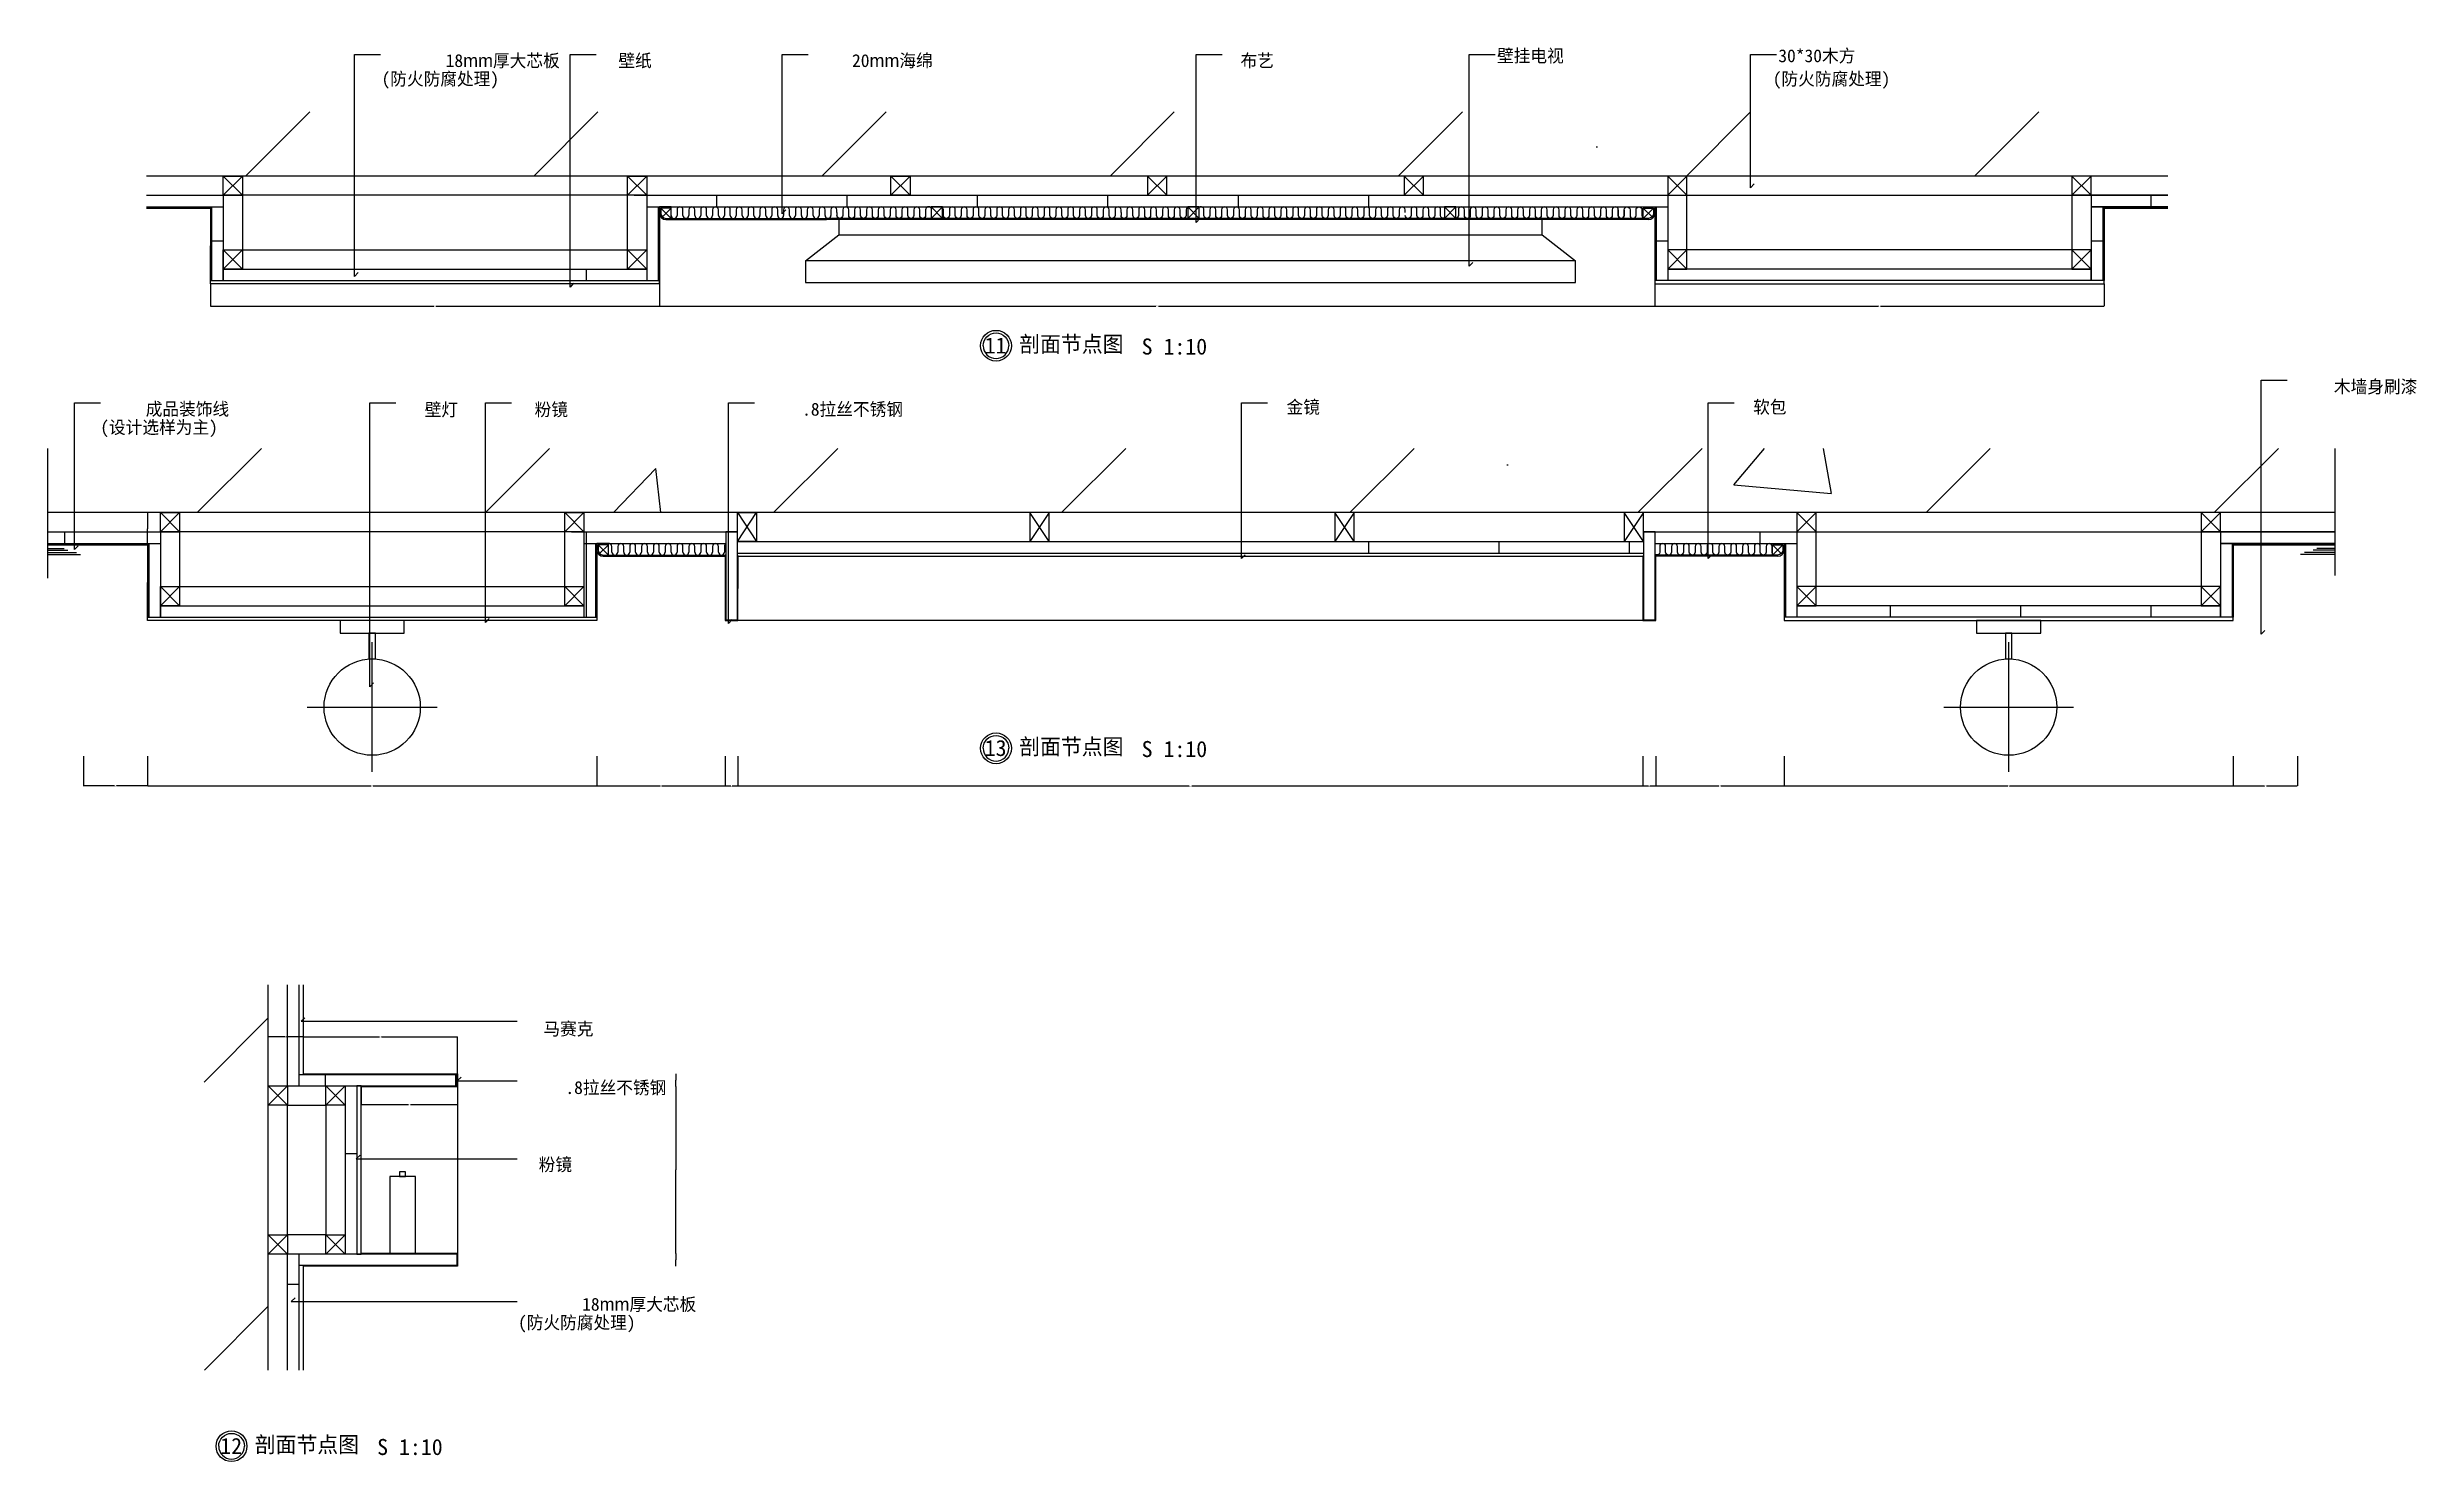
# Model space of a CAD drawing. Header units: metres. Extents: x -204445 to -200753, y -34616 to -32413.
import ezdxf

# ---------------------------------------------------------------- set-up
doc = ezdxf.new("R2010")
doc.units = ezdxf.units.M
for name, color, linetype in [('10填充', 8, 'Continuous'), ('1虚线', 8, 'Continuous'), ('20', 1, 'Continuous'), ('21', 8, 'Continuous'), ('4', 3, 'Continuous'), ('5', 3, 'Continuous'), ('7标住', 1, 'Continuous'), ('8', 7, 'Continuous'), ('8文字', 7, 'Continuous'), ('LAYER2', 3, 'Continuous'), ('roof', 3, 'Continuous'), ('WALL', 7, 'Continuous'), ('家具', 3, 'Continuous')]:
    doc.layers.add(name, color=color, linetype=linetype)
doc.dimstyles.get("Standard").update_dxf_attribs({"dimtxt": 2.5, "dimasz": 2.5, "dimexe": 1.25, "dimexo": 0.625, "dimtad": 1, "dimcen": 2.5, "dimazin": 3, "dimtfac": 1, "dimtmove": 0, "dimatfit": 3})

msp = doc.modelspace()

# ---------------------------------------------------------------- texts
at = {"char_height": 20, "attachment_point": 1}
for s, insert in [('18{\\fArial|b0|i0|c0|p32;mm}厚大芯板', (-203824.5, -32423.43)), ('成品装饰线', (-204291.9, -32966.29)), ('18{\\fArial|b0|i0|c0|p32;mm}厚大芯板', (-203611.84, -34361.22))]:
    msp.add_mtext(s, dxfattribs=dict(at, insert=insert))
at = {"layer": '7标住'}
for s, p in [('壁挂电视', (-202186.28, -32435.96)), ('30*30木方', (-201747.95, -32435.96)), ('(防火防腐处理)', (-203924.45, -32471.92)), ('(防火防腐处理)', (-201756.69, -32471.92)), ('(设计选样为主)', (-204362.73, -33014.78)), ('(防火防腐处理)', (-203711.79, -34409.71))]:
    msp.add_text(s, height=20, dxfattribs=at).set_placement(p)
at = {"layer": '7标住', "char_height": 20, "attachment_point": 1}
for s, insert in [('壁纸', (-203555.42, -32423.47)), ('20{\\fArial|b0|i0|c0|p32;mm}海绵', (-203191.29, -32423.47)), ('布艺', (-202585.94, -32423.47)), ('木墙身刷漆', (-200882.22, -32931.48)), (' 壁灯', (-203870.83, -32967.3)), ('粉镜', (-203685.88, -32967.09)), ('.8拉丝不锈钢', (-203269.08, -32966.66)), ('金镜', (-202514.28, -32963.21)), ('软包', (-201787.2, -32963.21)), ('马赛克', (-203672.2, -33932.05)), ('.8拉丝不锈钢', (-203637.93, -34023.6)), ('粉镜', (-203679.56, -34143.41))]:
    msp.add_mtext(s, dxfattribs=dict(at, insert=insert))
at = {"layer": '8文字'}
for s, p in [('11', (-202984.56, -32889.83)), ('剖面节点图', (-202930.79, -32887.67)), ('S 1:10', (-202739.99, -32891.48)), ('13', (-202984.56, -33516.99)), ('剖面节点图', (-202930.79, -33514.82)), ('S 1:10', (-202739.99, -33518.63)), ('12', (-204175.78, -34604.46)), ('剖面节点图', (-204122.01, -34602.29)), ('S 1:10', (-203931.21, -34606.1))]:
    msp.add_text(s, height=25, dxfattribs=at).set_placement(p)

# ---------------------------------------------------------------- blocks, each defined once
blk = doc.blocks.new('30')
at = {"layer": '21'}
for p, q in [((-221380, -33186.34), (-221350, -33156.34)), ((-221350, -33186.34), (-221380, -33156.34))]:
    blk.add_line(p, q, dxfattribs=at)
blk.add_lwpolyline([(-221380, -33186.34), (-221350, -33186.34), (-221350, -33156.34), (-221380, -33156.34)], close=True, dxfattribs=at)
blk = doc.blocks.new('ds1')
at = {"layer": '7标住'}
for p, q in [((-203264, -33308.51), (-203212, -33268.01)), ((-202116, -33268.01), (-202064, -33308.51))]:
    blk.add_line(p, q, dxfattribs=at)
for points in [[(-203212, -33268.01), (-202116, -33268.01), (-202116, -33244.51), (-203212, -33244.51)], [(-203264, -33342.51), (-202064, -33342.51), (-202064, -33308.51), (-203264, -33308.51)]]:
    blk.add_lwpolyline(points, close=True, dxfattribs=at)
blk = doc.blocks.new('HY-4')
at = {"layer": '20'}
for points in [[(-5, 0, -1), (5, 0, -1)], [(-5, 0, 1), (5, 0, 1)]]:
    blk.add_lwpolyline(points, format="xyb", dxfattribs=at)
blk.add_circle((0, 0), 6, dxfattribs=at)
blk.add_circle((0, 0), 6, dxfattribs=at)
blk = doc.blocks.new('DE1')
at = {"layer": '21'}
for p, q in [((-212911.49, -34062.37), (-212911.49, -33860.21)), ((-213012.57, -33961.29), (-212810.41, -33961.29))]:
    blk.add_line(p, q, dxfattribs=at)
for points in [[(-212961.49, -33846.29), (-212861.49, -33846.29), (-212861.49, -33826.29), (-212961.49, -33826.29)], [(-212916.49, -33886.29), (-212906.49, -33886.29), (-212906.49, -33846.29), (-212916.49, -33846.29)]]:
    blk.add_lwpolyline(points, close=True, dxfattribs=at)
blk.add_circle((-212911.49, -33961.29), 75, dxfattribs=at)
blk = doc.blocks.new('_CLOSEDFILLED')
at = {"color": 0, "linetype": 'BYBLOCK'}
blk.add_solid([(-1, 0), (0, 0), (-1, 0)], dxfattribs=at)
blk = doc.blocks.new('*D1')
for p, q in [((-204191.2, -32663.3), (-204191.2, -32722.3)), ((-204191.45, -32722.3), (-204191.7, -32722.3)), ((-204191.2, -32781.3), (-204191.2, -32722.3)), ((-204191.2, -32722.3), (-204191.2, -32722.3)), ((-204190.95, -32722.3), (-204190.7, -32722.3))]:
    blk.add_line(p, q)
at = {"layer": 'Defpoints'}
for p in [(-204191.2, -32663.3), (-204191.2, -32722.3), (-204191.2, -32781.3)]:
    blk.add_point(p, dxfattribs=at)
at = {"layer": '7标住', "xscale": 0.25, "yscale": 0.25}
blk.add_blockref('_CLOSEDFILLED', (-204191.2, -32722.3), dxfattribs=at)
at = {"layer": '7标住', "xscale": 0.25, "yscale": 0.25, "rotation": 180}
blk.add_blockref('_CLOSEDFILLED', (-204191.2, -32722.3), dxfattribs=at)
at = {"layer": '7标住', "insert": (-204191.2, -32721.175), "char_height": 1, "attachment_point": 5}
blk.add_mtext('0', dxfattribs=at)
blk = doc.blocks.new('*D2')
for p, q in [((-204191.2, -32781.3), (-204191.2, -32816.04)), ((-203491.2, -32781.3), (-203491.2, -32816.04)), ((-204190.95, -32816.04), (-203842.7, -32816.04)), ((-203839.7, -32816.04), (-203491.45, -32816.04))]:
    blk.add_line(p, q)
at = {"layer": 'Defpoints'}
for p in [(-204191.2, -32781.3), (-203491.2, -32781.3), (-204191.2, -32816.04)]:
    blk.add_point(p, dxfattribs=at)
at = {"layer": '7标住', "xscale": 0.25, "yscale": 0.25, "rotation": 180}
blk.add_blockref('_CLOSEDFILLED', (-204191.2, -32816.04), dxfattribs=at)
at = {"layer": '7标住', "xscale": 0.25, "yscale": 0.25}
blk.add_blockref('_CLOSEDFILLED', (-203491.2, -32816.04), dxfattribs=at)
at = {"layer": '7标住', "insert": (-203841.2, -32816.04), "char_height": 1, "attachment_point": 5}
blk.add_mtext('700', dxfattribs=at)
blk = doc.blocks.new('*D3')
for p, q in [((-203491.2, -32781.3), (-203491.2, -32816.04)), ((-201940.34, -32781.3), (-201940.34, -32816.04)), ((-203490.95, -32816.04), (-202717.77, -32816.04)), ((-202713.77, -32816.04), (-201940.59, -32816.04))]:
    blk.add_line(p, q)
at = {"layer": 'Defpoints'}
for p in [(-203491.2, -32781.3), (-201940.34, -32781.3), (-203491.2, -32816.04)]:
    blk.add_point(p, dxfattribs=at)
at = {"layer": '7标住', "xscale": 0.25, "yscale": 0.25, "rotation": 180}
blk.add_blockref('_CLOSEDFILLED', (-203491.2, -32816.04), dxfattribs=at)
at = {"layer": '7标住', "xscale": 0.25, "yscale": 0.25}
blk.add_blockref('_CLOSEDFILLED', (-201940.34, -32816.04), dxfattribs=at)
at = {"layer": '7标住', "insert": (-202715.77, -32816.04), "char_height": 1, "attachment_point": 5}
blk.add_mtext('1550', dxfattribs=at)
blk = doc.blocks.new('*D4')
for p, q in [((-201940.34, -32781.3), (-201940.34, -32816.04)), ((-201240.34, -32781.3), (-201240.34, -32816.04)), ((-201940.09, -32816.04), (-201591.84, -32816.04)), ((-201588.84, -32816.04), (-201240.59, -32816.04))]:
    blk.add_line(p, q)
at = {"layer": 'Defpoints'}
for p in [(-201940.34, -32781.3), (-201240.34, -32781.3), (-201940.34, -32816.04)]:
    blk.add_point(p, dxfattribs=at)
at = {"layer": '7标住', "xscale": 0.25, "yscale": 0.25, "rotation": 180}
blk.add_blockref('_CLOSEDFILLED', (-201940.34, -32816.04), dxfattribs=at)
at = {"layer": '7标住', "xscale": 0.25, "yscale": 0.25}
blk.add_blockref('_CLOSEDFILLED', (-201240.34, -32816.04), dxfattribs=at)
at = {"layer": '7标住', "insert": (-201590.34, -32816.04), "char_height": 1, "attachment_point": 5}
blk.add_mtext('700', dxfattribs=at)
blk = doc.blocks.new('*D5')
for p, q in [((-203491.2, -32681.3), (-203491.2, -32731.3)), ((-203491.45, -32731.3), (-203491.7, -32731.3)), ((-203491.2, -32781.3), (-203491.2, -32731.3)), ((-203491.2, -32731.3), (-203491.2, -32731.3)), ((-203490.95, -32731.3), (-203490.7, -32731.3))]:
    blk.add_line(p, q)
at = {"layer": 'Defpoints'}
for p in [(-203491.2, -32681.3), (-203491.2, -32731.3), (-203491.2, -32781.3)]:
    blk.add_point(p, dxfattribs=at)
at = {"layer": '7标住', "xscale": 0.25, "yscale": 0.25}
blk.add_blockref('_CLOSEDFILLED', (-203491.2, -32731.3), dxfattribs=at)
at = {"layer": '7标住', "xscale": 0.25, "yscale": 0.25, "rotation": 180}
blk.add_blockref('_CLOSEDFILLED', (-203491.2, -32731.3), dxfattribs=at)
at = {"layer": '7标住', "insert": (-203491.2, -32730.175), "char_height": 1, "attachment_point": 5}
blk.add_mtext('0', dxfattribs=at)
blk = doc.blocks.new('*D6')
for p, q in [((-204289, -33187.8), (-204289, -33246.8)), ((-204289.25, -33246.8), (-204289.5, -33246.8)), ((-204289, -33305.8), (-204289, -33246.8)), ((-204289, -33246.8), (-204289, -33246.8)), ((-204288.75, -33246.8), (-204288.5, -33246.8))]:
    blk.add_line(p, q)
at = {"layer": 'Defpoints'}
for p in [(-204289, -33187.8), (-204289, -33246.8), (-204289, -33305.8)]:
    blk.add_point(p, dxfattribs=at)
at = {"layer": '7标住', "xscale": 0.25, "yscale": 0.25}
blk.add_blockref('_CLOSEDFILLED', (-204289, -33246.8), dxfattribs=at)
at = {"layer": '7标住', "xscale": 0.25, "yscale": 0.25, "rotation": 180}
blk.add_blockref('_CLOSEDFILLED', (-204289, -33246.8), dxfattribs=at)
at = {"layer": '7标住', "insert": (-204289, -33245.675), "char_height": 1, "attachment_point": 5}
blk.add_mtext('0', dxfattribs=at)
blk = doc.blocks.new('*D7')
for p, q in [((-204289, -33517.22), (-204289, -33563.5)), ((-203589, -33517.22), (-203589, -33563.5)), ((-204288.75, -33563.5), (-203940.5, -33563.5)), ((-203937.5, -33563.5), (-203589.25, -33563.5))]:
    blk.add_line(p, q)
at = {"layer": 'Defpoints'}
for p in [(-204289, -33517.22), (-203589, -33517.22), (-204289, -33563.5)]:
    blk.add_point(p, dxfattribs=at)
at = {"layer": '7标住', "xscale": 0.25, "yscale": 0.25, "rotation": 180}
blk.add_blockref('_CLOSEDFILLED', (-204289, -33563.5), dxfattribs=at)
at = {"layer": '7标住', "xscale": 0.25, "yscale": 0.25}
blk.add_blockref('_CLOSEDFILLED', (-203589, -33563.5), dxfattribs=at)
at = {"layer": '7标住', "insert": (-203939, -33563.5), "char_height": 1, "attachment_point": 5}
blk.add_mtext('700', dxfattribs=at)
blk = doc.blocks.new('*D8')
for p, q in [((-203589, -33517.22), (-203589, -33563.5)), ((-203389, -33517.22), (-203389, -33563.5)), ((-203588.75, -33563.5), (-203490.5, -33563.5)), ((-203487.5, -33563.5), (-203389.25, -33563.5))]:
    blk.add_line(p, q)
at = {"layer": 'Defpoints'}
for p in [(-203589, -33517.22), (-203389, -33517.22), (-203589, -33563.5)]:
    blk.add_point(p, dxfattribs=at)
at = {"layer": '7标住', "xscale": 0.25, "yscale": 0.25, "rotation": 180}
blk.add_blockref('_CLOSEDFILLED', (-203589, -33563.5), dxfattribs=at)
at = {"layer": '7标住', "xscale": 0.25, "yscale": 0.25}
blk.add_blockref('_CLOSEDFILLED', (-203389, -33563.5), dxfattribs=at)
at = {"layer": '7标住', "insert": (-203489, -33563.5), "char_height": 1, "attachment_point": 5}
blk.add_mtext('200', dxfattribs=at)
blk = doc.blocks.new('*D9')
for p, q in [((-203389, -33517.22), (-203389, -33563.5)), ((-203369, -33517.22), (-203369, -33563.5)), ((-203388.75, -33563.5), (-203380, -33563.5)), ((-203378, -33563.5), (-203369.25, -33563.5))]:
    blk.add_line(p, q)
at = {"layer": 'Defpoints'}
for p in [(-203389, -33517.22), (-203369, -33517.22), (-203389, -33563.5)]:
    blk.add_point(p, dxfattribs=at)
at = {"layer": '7标住', "xscale": 0.25, "yscale": 0.25, "rotation": 180}
blk.add_blockref('_CLOSEDFILLED', (-203389, -33563.5), dxfattribs=at)
at = {"layer": '7标住', "xscale": 0.25, "yscale": 0.25}
blk.add_blockref('_CLOSEDFILLED', (-203369, -33563.5), dxfattribs=at)
at = {"layer": '7标住', "insert": (-203379, -33563.5), "char_height": 1, "attachment_point": 5}
blk.add_mtext('20', dxfattribs=at)
blk = doc.blocks.new('*D10')
for p, q in [((-203369, -33517.22), (-203369, -33563.5)), ((-201959, -33517.22), (-201959, -33563.5)), ((-203368.75, -33563.5), (-202666, -33563.5)), ((-202662, -33563.5), (-201959.25, -33563.5))]:
    blk.add_line(p, q)
at = {"layer": 'Defpoints'}
for p in [(-203369, -33517.22), (-201959, -33517.22), (-203369, -33563.5)]:
    blk.add_point(p, dxfattribs=at)
at = {"layer": '7标住', "xscale": 0.25, "yscale": 0.25, "rotation": 180}
blk.add_blockref('_CLOSEDFILLED', (-203369, -33563.5), dxfattribs=at)
at = {"layer": '7标住', "xscale": 0.25, "yscale": 0.25}
blk.add_blockref('_CLOSEDFILLED', (-201959, -33563.5), dxfattribs=at)
at = {"layer": '7标住', "insert": (-202664, -33563.5), "char_height": 1, "attachment_point": 5}
blk.add_mtext('1410', dxfattribs=at)
blk = doc.blocks.new('*D11')
for p, q in [((-201959, -33517.22), (-201959, -33563.5)), ((-201939, -33517.22), (-201939, -33563.5)), ((-201958.75, -33563.5), (-201950, -33563.5)), ((-201948, -33563.5), (-201939.25, -33563.5))]:
    blk.add_line(p, q)
at = {"layer": 'Defpoints'}
for p in [(-201959, -33517.22), (-201939, -33517.22), (-201959, -33563.5)]:
    blk.add_point(p, dxfattribs=at)
at = {"layer": '7标住', "xscale": 0.25, "yscale": 0.25, "rotation": 180}
blk.add_blockref('_CLOSEDFILLED', (-201959, -33563.5), dxfattribs=at)
at = {"layer": '7标住', "xscale": 0.25, "yscale": 0.25}
blk.add_blockref('_CLOSEDFILLED', (-201939, -33563.5), dxfattribs=at)
at = {"layer": '7标住', "insert": (-201949, -33563.5), "char_height": 1, "attachment_point": 5}
blk.add_mtext('20', dxfattribs=at)
blk = doc.blocks.new('*D12')
for p, q in [((-201939, -33517.22), (-201939, -33563.5)), ((-201739, -33517.22), (-201739, -33563.5)), ((-201938.75, -33563.5), (-201840.5, -33563.5)), ((-201837.5, -33563.5), (-201739.25, -33563.5))]:
    blk.add_line(p, q)
at = {"layer": 'Defpoints'}
for p in [(-201939, -33517.22), (-201739, -33517.22), (-201939, -33563.5)]:
    blk.add_point(p, dxfattribs=at)
at = {"layer": '7标住', "xscale": 0.25, "yscale": 0.25, "rotation": 180}
blk.add_blockref('_CLOSEDFILLED', (-201939, -33563.5), dxfattribs=at)
at = {"layer": '7标住', "xscale": 0.25, "yscale": 0.25}
blk.add_blockref('_CLOSEDFILLED', (-201739, -33563.5), dxfattribs=at)
at = {"layer": '7标住', "insert": (-201839, -33563.5), "char_height": 1, "attachment_point": 5}
blk.add_mtext('200', dxfattribs=at)
blk = doc.blocks.new('*D13')
for p, q in [((-201739, -33517.22), (-201739, -33563.5)), ((-201039, -33517.22), (-201039, -33563.5)), ((-201738.75, -33563.5), (-201390.5, -33563.5)), ((-201387.5, -33563.5), (-201039.25, -33563.5))]:
    blk.add_line(p, q)
at = {"layer": 'Defpoints'}
for p in [(-201739, -33517.22), (-201039, -33517.22), (-201739, -33563.5)]:
    blk.add_point(p, dxfattribs=at)
at = {"layer": '7标住', "xscale": 0.25, "yscale": 0.25, "rotation": 180}
blk.add_blockref('_CLOSEDFILLED', (-201739, -33563.5), dxfattribs=at)
at = {"layer": '7标住', "xscale": 0.25, "yscale": 0.25}
blk.add_blockref('_CLOSEDFILLED', (-201039, -33563.5), dxfattribs=at)
at = {"layer": '7标住', "insert": (-201389, -33563.5), "char_height": 1, "attachment_point": 5}
blk.add_mtext('700', dxfattribs=at)
blk = doc.blocks.new('*D14')
for p, q in [((-201039, -33517.22), (-201039, -33563.5)), ((-200939, -33517.22), (-200939, -33563.5)), ((-201038.75, -33563.5), (-200990.5, -33563.5)), ((-200987.5, -33563.5), (-200939.25, -33563.5))]:
    blk.add_line(p, q)
at = {"layer": 'Defpoints'}
for p in [(-201039, -33517.22), (-200939, -33517.22), (-201039, -33563.5)]:
    blk.add_point(p, dxfattribs=at)
at = {"layer": '7标住', "xscale": 0.25, "yscale": 0.25, "rotation": 180}
blk.add_blockref('_CLOSEDFILLED', (-201039, -33563.5), dxfattribs=at)
at = {"layer": '7标住', "xscale": 0.25, "yscale": 0.25}
blk.add_blockref('_CLOSEDFILLED', (-200939, -33563.5), dxfattribs=at)
at = {"layer": '7标住', "insert": (-200989, -33563.5), "char_height": 1, "attachment_point": 5}
blk.add_mtext('100', dxfattribs=at)
blk = doc.blocks.new('*D15')
for p, q in [((-204389, -33517.22), (-204389, -33563.5)), ((-204289, -33517.22), (-204289, -33563.5)), ((-204340.5, -33563.5), (-204389.25, -33563.5)), ((-204288.75, -33563.5), (-204337.5, -33563.5))]:
    blk.add_line(p, q)
at = {"layer": 'Defpoints'}
for p in [(-204389, -33517.22), (-204289, -33517.22), (-204289, -33563.5)]:
    blk.add_point(p, dxfattribs=at)
at = {"layer": '7标住', "xscale": 0.25, "yscale": 0.25}
blk.add_blockref('_CLOSEDFILLED', (-204389, -33563.5), dxfattribs=at)
at = {"layer": '7标住', "xscale": 0.25, "yscale": 0.25, "rotation": 180}
blk.add_blockref('_CLOSEDFILLED', (-204289, -33563.5), dxfattribs=at)
at = {"layer": '7标住', "insert": (-204339, -33563.5), "char_height": 1, "attachment_point": 5}
blk.add_mtext('100', dxfattribs=at)
blk = doc.blocks.new('*D16')
for p, q in [((-203369, -33205.8), (-203369, -33255.8)), ((-203369.25, -33255.8), (-203369.5, -33255.8)), ((-203369, -33305.8), (-203369, -33255.8)), ((-203369, -33255.8), (-203369, -33255.8)), ((-203368.75, -33255.8), (-203368.5, -33255.8))]:
    blk.add_line(p, q)
at = {"layer": 'Defpoints'}
for p in [(-203369, -33205.8), (-203369, -33255.8), (-203369, -33305.8)]:
    blk.add_point(p, dxfattribs=at)
at = {"layer": '7标住', "xscale": 0.25, "yscale": 0.25}
blk.add_blockref('_CLOSEDFILLED', (-203369, -33255.8), dxfattribs=at)
at = {"layer": '7标住', "xscale": 0.25, "yscale": 0.25, "rotation": 180}
blk.add_blockref('_CLOSEDFILLED', (-203369, -33255.8), dxfattribs=at)
at = {"layer": '7标住', "insert": (-203369, -33254.675), "char_height": 1, "attachment_point": 5}
blk.add_mtext('0', dxfattribs=at)
blk = doc.blocks.new('*D17')
for p, q in [((-204289, -33137.8), (-204289, -33162.8)), ((-204289.25, -33162.8), (-204289.5, -33162.8)), ((-204289, -33187.8), (-204289, -33162.8)), ((-204289, -33162.8), (-204289, -33162.8)), ((-204288.75, -33162.8), (-204288.5, -33162.8))]:
    blk.add_line(p, q)
at = {"layer": 'Defpoints'}
for p in [(-204289, -33137.8), (-204289, -33162.8), (-204289, -33187.8)]:
    blk.add_point(p, dxfattribs=at)
at = {"layer": '7标住', "xscale": 0.25, "yscale": 0.25}
blk.add_blockref('_CLOSEDFILLED', (-204289, -33162.8), dxfattribs=at)
at = {"layer": '7标住', "xscale": 0.25, "yscale": 0.25, "rotation": 180}
blk.add_blockref('_CLOSEDFILLED', (-204289, -33162.8), dxfattribs=at)
at = {"layer": '7标住', "insert": (-204289, -33161.675), "char_height": 1, "attachment_point": 5}
blk.add_mtext('0', dxfattribs=at)
blk = doc.blocks.new('*D18')
for p, q in [((-204074.47, -33954.62), (-204101.22, -33954.62)), ((-204100.97, -34011.99), (-204100.97, -33954.62)), ((-204045.72, -33954.62), (-204072.47, -33954.62)), ((-204045.97, -34011.99), (-204045.97, -33954.62))]:
    blk.add_line(p, q)
at = {"layer": 'Defpoints'}
for p in [(-204045.97, -33954.62), (-204100.97, -34011.99), (-204045.97, -34011.99)]:
    blk.add_point(p, dxfattribs=at)
at = {"layer": '7标住', "xscale": 0.25, "yscale": 0.25}
blk.add_blockref('_CLOSEDFILLED', (-204100.97, -33954.62), dxfattribs=at)
at = {"layer": '7标住', "xscale": 0.25, "yscale": 0.25, "rotation": 180}
blk.add_blockref('_CLOSEDFILLED', (-204045.97, -33954.62), dxfattribs=at)
at = {"layer": '7标住', "insert": (-204073.47, -33954.62), "char_height": 1, "attachment_point": 5}
blk.add_mtext('55', dxfattribs=at)
blk = doc.blocks.new('*D19')
for p, q in [((-204045.97, -34011.99), (-204045.97, -33954.62)), ((-204045.72, -33954.62), (-203927.47, -33954.62)), ((-203924.47, -33954.62), (-203806.22, -33954.62)), ((-203805.97, -34011.99), (-203805.97, -33954.62))]:
    blk.add_line(p, q)
at = {"layer": 'Defpoints'}
for p in [(-204045.97, -33954.62), (-204045.97, -34011.99), (-203805.97, -34011.99)]:
    blk.add_point(p, dxfattribs=at)
at = {"layer": '7标住', "xscale": 0.25, "yscale": 0.25, "rotation": 180}
blk.add_blockref('_CLOSEDFILLED', (-204045.97, -33954.62), dxfattribs=at)
at = {"layer": '7标住', "xscale": 0.25, "yscale": 0.25}
blk.add_blockref('_CLOSEDFILLED', (-203805.97, -33954.62), dxfattribs=at)
at = {"layer": '7标住', "insert": (-203925.97, -33954.62), "char_height": 1, "attachment_point": 5}
blk.add_mtext('240', dxfattribs=at)
blk = doc.blocks.new('*D20')
for p, q in [((-203955.97, -34031.99), (-203955.97, -34059.89)), ((-203805.97, -34031.99), (-203805.97, -34059.89)), ((-203955.72, -34059.89), (-203882.47, -34059.89)), ((-203879.47, -34059.89), (-203806.22, -34059.89))]:
    blk.add_line(p, q)
at = {"layer": 'Defpoints'}
for p in [(-203955.97, -34031.99), (-203805.97, -34031.99), (-203955.97, -34059.89)]:
    blk.add_point(p, dxfattribs=at)
at = {"layer": '7标住', "xscale": 0.25, "yscale": 0.25, "rotation": 180}
blk.add_blockref('_CLOSEDFILLED', (-203955.97, -34059.89), dxfattribs=at)
at = {"layer": '7标住', "xscale": 0.25, "yscale": 0.25}
blk.add_blockref('_CLOSEDFILLED', (-203805.97, -34059.89), dxfattribs=at)
at = {"layer": '7标住', "insert": (-203880.97, -34059.89), "char_height": 1, "attachment_point": 5}
blk.add_mtext('150', dxfattribs=at)
blk = doc.blocks.new('*D21')
for p, q in [((-203465.97, -34021.99), (-203466.22, -34021.99)), ((-203465.72, -34011.99), (-203465.72, -34021.99)), ((-203465.72, -34031.99), (-203465.72, -34021.99)), ((-203465.72, -34021.99), (-203465.72, -34021.99)), ((-203465.47, -34021.99), (-203465.22, -34021.99))]:
    blk.add_line(p, q)
at = {"layer": 'Defpoints'}
for p in [(-203465.72, -34011.99), (-203465.72, -34021.99), (-203465.72, -34031.99)]:
    blk.add_point(p, dxfattribs=at)
at = {"layer": '7标住', "xscale": 0.25, "yscale": 0.25}
blk.add_blockref('_CLOSEDFILLED', (-203465.72, -34021.99), dxfattribs=at)
at = {"layer": '7标住', "xscale": 0.25, "yscale": 0.25, "rotation": 180}
blk.add_blockref('_CLOSEDFILLED', (-203465.72, -34021.99), dxfattribs=at)
at = {"layer": '7标住', "insert": (-203465.72, -34020.865), "char_height": 1, "attachment_point": 5}
blk.add_mtext('0', dxfattribs=at)
blk = doc.blocks.new('*D22')
for p, q in [((-203465.72, -34031.99), (-203465.72, -34161.99)), ((-203465.97, -34161.99), (-203466.22, -34161.99)), ((-203465.72, -34291.99), (-203465.72, -34161.99)), ((-203465.72, -34161.99), (-203465.72, -34161.99)), ((-203465.47, -34161.99), (-203465.22, -34161.99))]:
    blk.add_line(p, q)
at = {"layer": 'Defpoints'}
for p in [(-203465.72, -34031.99), (-203465.72, -34161.99), (-203465.72, -34291.99)]:
    blk.add_point(p, dxfattribs=at)
at = {"layer": '7标住', "xscale": 0.25, "yscale": 0.25}
blk.add_blockref('_CLOSEDFILLED', (-203465.72, -34161.99), dxfattribs=at)
at = {"layer": '7标住', "xscale": 0.25, "yscale": 0.25, "rotation": 180}
blk.add_blockref('_CLOSEDFILLED', (-203465.72, -34161.99), dxfattribs=at)
at = {"layer": '7标住', "insert": (-203465.72, -34160.865), "char_height": 1, "attachment_point": 5}
blk.add_mtext('0', dxfattribs=at)
blk = doc.blocks.new('*D23')
for p, q in [((-203465.72, -34291.99), (-203465.72, -34301.99)), ((-203465.97, -34301.99), (-203466.22, -34301.99)), ((-203465.72, -34311.99), (-203465.72, -34301.99)), ((-203465.72, -34301.99), (-203465.72, -34301.99)), ((-203465.47, -34301.99), (-203465.22, -34301.99))]:
    blk.add_line(p, q)
at = {"layer": 'Defpoints'}
for p in [(-203465.72, -34291.99), (-203465.72, -34301.99), (-203465.72, -34311.99)]:
    blk.add_point(p, dxfattribs=at)
at = {"layer": '7标住', "xscale": 0.25, "yscale": 0.25}
blk.add_blockref('_CLOSEDFILLED', (-203465.72, -34301.99), dxfattribs=at)
at = {"layer": '7标住', "xscale": 0.25, "yscale": 0.25, "rotation": 180}
blk.add_blockref('_CLOSEDFILLED', (-203465.72, -34301.99), dxfattribs=at)
at = {"layer": '7标住', "insert": (-203465.72, -34300.865), "char_height": 1, "attachment_point": 5}
blk.add_mtext('0', dxfattribs=at)

# ---------------------------------------------------------------- dimensions: what is measured, and where the dimension line sits
at = {"layer": '7标住'}
for base, p1, p2, picture, middle in [((-204191.2, -32722.3), (-204191.2, -32781.3), (-204191.2, -32663.3), '*D1', (-204191.2, -32721.175)), ((-203491.2, -32731.3), (-203491.2, -32781.3), (-203491.2, -32681.3), '*D5', (-203491.2, -32730.175)), ((-204191.2, -32816.04), (-204191.2, -32781.3), (-203491.2, -32781.3), '*D2', (-203841.2, -32816.04)), ((-201940.34, -32816.04), (-201940.34, -32781.3), (-201240.34, -32781.3), '*D4', (-201590.34, -32816.04)), ((-204289, -33162.8), (-204289, -33187.8), (-204289, -33137.8), '*D17', (-204289, -33161.675)), ((-204289, -33246.8), (-204289, -33305.8), (-204289, -33187.8), '*D6', (-204289, -33245.675)), ((-203369, -33255.8), (-203369, -33305.8), (-203369, -33205.8), '*D16', (-203369, -33254.675)), ((-204289, -33563.5), (-204289, -33517.22), (-204389, -33517.22), '*D15', (-204339, -33563.5)), ((-204289, -33563.5), (-204289, -33517.22), (-203589, -33517.22), '*D7', (-203939, -33563.5)), ((-203589, -33563.5), (-203589, -33517.22), (-203389, -33517.22), '*D8', (-203489, -33563.5)), ((-203389, -33563.5), (-203389, -33517.22), (-203369, -33517.22), '*D9', (-203379, -33563.5)), ((-203369, -33563.5), (-203369, -33517.22), (-201959, -33517.22), '*D10', (-202664, -33563.5)), ((-201959, -33563.5), (-201959, -33517.22), (-201939, -33517.22), '*D11', (-201949, -33563.5)), ((-201939, -33563.5), (-201939, -33517.22), (-201739, -33517.22), '*D12', (-201839, -33563.5)), ((-201739, -33563.5), (-201739, -33517.22), (-201039, -33517.22), '*D13', (-201389, -33563.5)), ((-201039, -33563.5), (-201039, -33517.22), (-200939, -33517.22), '*D14', (-200989, -33563.5)), ((-204045.97, -33954.62), (-204045.97, -34011.99), (-204100.97, -34011.99), '*D18', (-204073.47, -33954.62)), ((-204045.97, -33954.62), (-204045.97, -34011.99), (-203805.97, -34011.99), '*D19', (-203925.97, -33954.62)), ((-203955.97, -34059.89), (-203955.97, -34031.99), (-203805.97, -34031.99), '*D20', (-203880.97, -34059.89)), ((-203465.72, -34021.99), (-203465.72, -34011.99), (-203465.72, -34031.99), '*D21', (-203465.72, -34020.865)), ((-203465.72, -34161.99), (-203465.72, -34031.99), (-203465.72, -34291.99), '*D22', (-203465.72, -34160.865)), ((-203465.72, -34301.99), (-203465.72, -34291.99), (-203465.72, -34311.99), '*D23', (-203465.72, -34300.865))]:
    dim = msp.add_linear_dim(base=base, p1=p1, p2=p2, dimstyle='Standard', dxfattribs=at)
    dim.commit()
    dim.dimension.update_dxf_attribs({"geometry": picture, "text_midpoint": middle})
dim = msp.add_linear_dim(base=(-203491.2, -32816.04), p1=(-203491.2, -32781.3), p2=(-201940.34, -32781.3), text='1550', dimstyle='Standard', dxfattribs=at)
dim.commit()
dim.dimension.update_dxf_attribs({"geometry": '*D3', "text_midpoint": (-202715.77, -32816.04)})

# ---------------------------------------------------------------- hatches: boundary and pattern name
at = {"layer": '10填充'}
h = msp.add_hatch(dxfattribs=at)
h.set_pattern_fill('ANSI31', scale=100)
h.paths.add_polyline_path([(-201141.04, -32513.3), (-204290.49, -32513.3), (-204290.49, -32613.3), (-201141.04, -32613.3)])
h = msp.add_hatch(dxfattribs=at)
h.set_pattern_fill('AR-CONC', scale=10)
h.paths.add_polyline_path([(-201141.04, -32513.3), (-204290.49, -32513.3), (-204290.49, -32613.3), (-201141.04, -32613.3)])
h = msp.add_hatch(dxfattribs=at)
h.set_pattern_fill('AR-PARQ1', scale=4)
h.paths.add_polyline_path([(-203511.2, -32758.3), (-203541.2, -32758.3), (-204171.2, -32758.3), (-204171.2, -32776.3), (-203511.2, -32776.3)])
h.paths.add_polyline_path([(-203493.2, -32661.3), (-203511.2, -32661.3), (-203511.2, -32776.3), (-203493.2, -32776.3)])
h.paths.add_polyline_path([(-204171.2, -32661.3), (-204189.2, -32661.3), (-204189.2, -32776.3), (-204171.2, -32776.3), (-204171.2, -32758.3)])
h.paths.add_polyline_path([(-204171.2, -32643.3), (-204290.49, -32643.3), (-204290.49, -32661.3), (-204171.2, -32661.3)])
h = msp.add_hatch(dxfattribs=at)
h.set_pattern_fill('AR-PARQ1', scale=4)
h.paths.add_polyline_path([(-201920.34, -32643.3), (-203511.2, -32643.3), (-203511.2, -32661.3), (-201920.34, -32661.3)])
h = msp.add_hatch(dxfattribs=at)
h.set_pattern_fill('AR-PARQ1', scale=4)
h.paths.add_polyline_path([(-201920.34, -32661.3), (-201938.34, -32661.3), (-201938.34, -32776.3), (-201920.34, -32776.3)])
h.paths.add_polyline_path([(-201260.34, -32758.3), (-201920.34, -32758.3), (-201920.34, -32776.3), (-201260.34, -32776.3)])
h.paths.add_polyline_path([(-201242.34, -32661.3), (-201260.34, -32661.3), (-201260.34, -32776.3), (-201242.34, -32776.3)])
h.paths.add_polyline_path([(-201141.04, -32643.3), (-201260.34, -32643.3), (-201260.34, -32661.3), (-201141.04, -32661.3)])
h = msp.add_hatch(dxfattribs=at)
h.set_pattern_fill('ANSI31', scale=100)
h.paths.add_polyline_path([(-200880.16, -33037.8), (-204445.11, -33037.8), (-204445.11, -33137.8), (-200880.16, -33137.8)])
h = msp.add_hatch(dxfattribs=at)
h.set_pattern_fill('AR-CONC', scale=10)
h.paths.add_polyline_path([(-200880.16, -33037.8), (-204445.11, -33037.8), (-204445.11, -33137.8), (-200880.16, -33137.8)])
h = msp.add_hatch(dxfattribs=at)
h.set_pattern_fill('AR-PARQ1', scale=4)
h.paths.add_polyline_path([(-204269, -33167.8), (-204445.11, -33167.8), (-204445.11, -33185.8), (-204269, -33185.8)])
h.paths.add_polyline_path([(-204269, -33185.8), (-204287, -33185.8), (-204287, -33300.8), (-204269, -33300.8), (-204269, -33282.8)])
h = msp.add_hatch(dxfattribs=at)
h.set_pattern_fill('AR-PARQ1', scale=4)
h.paths.add_polyline_path([(-203388, -33167.8), (-203609, -33167.8), (-203609, -33185.8), (-203388, -33185.8)])
h = msp.add_hatch(dxfattribs=at)
h.set_pattern_fill('AR-PARQ1', scale=4)
h.paths.add_polyline_path([(-203591, -33185.8), (-203609, -33185.8), (-203609, -33300.8), (-203591, -33300.8)])
h = msp.add_hatch(dxfattribs=at)
h.set_pattern_fill('AR-PARQ1', scale=4)
h.paths.add_polyline_path([(-203370, -33167.8), (-203388, -33167.8), (-203388, -33304.8), (-203370, -33304.8)])
h = msp.add_hatch(dxfattribs=at)
h.set_pattern_fill('AR-PARQ1', scale=4)
h.paths.add_polyline_path([(-201958, -33182.8), (-201988, -33182.8), (-203370, -33182.8), (-203370, -33200.8), (-201958, -33200.8)])
h = msp.add_hatch(dxfattribs=at)
h.set_pattern_fill('AR-PARQ1', scale=4)
h.paths.add_polyline_path([(-201940, -33167.8), (-201958, -33167.8), (-201958, -33182.8), (-201958, -33304.8), (-201940, -33304.8)])
h.paths.add_polyline_path([(-201719, -33167.8), (-201940, -33167.8), (-201940, -33185.8), (-201719, -33185.8)])
h = msp.add_hatch(dxfattribs=at)
h.set_pattern_fill('AR-PARQ1', scale=4)
h.paths.add_polyline_path([(-201719, -33185.8), (-201737, -33185.8), (-201737, -33300.8), (-201719, -33300.8)])
h.paths.add_polyline_path([(-201059, -33282.8), (-201719, -33282.8), (-201719, -33300.8), (-201059, -33300.8)])
h.paths.add_polyline_path([(-201041, -33185.8), (-201059, -33185.8), (-201059, -33300.8), (-201041, -33300.8)])
h.paths.add_polyline_path([(-200939.71, -33167.8), (-201059, -33167.8), (-201059, -33185.8), (-200939.71, -33185.8)])
h = msp.add_hatch(dxfattribs=at)
h.set_pattern_fill('AR-PARQ1', scale=4)
h.paths.add_polyline_path([(-200880.16, -33167.8), (-200942.66, -33167.8), (-200942.66, -33185.8), (-200880.16, -33185.8)])
h = msp.add_hatch(dxfattribs=at)
h.set_pattern_fill('ANSI31', scale=100)
h.paths.add_polyline_path([(-204100.97, -33873.68), (-204200.97, -33873.68), (-204200.97, -34473.68), (-204100.97, -34473.68)])
h = msp.add_hatch(dxfattribs=at)
h.set_pattern_fill('AR-CONC', scale=10)
h.paths.add_polyline_path([(-204100.97, -33873.68), (-204200.97, -33873.68), (-204200.97, -34473.68), (-204100.97, -34473.68)])
h = msp.add_hatch(dxfattribs=at)
h.set_pattern_fill('AR-PARQ1', scale=4)
h.paths.add_polyline_path([(-204052.97, -33873.68), (-204070.97, -33873.68), (-204070.97, -34030.99), (-204052.97, -34030.99)])
h.paths.add_polyline_path([(-203806.97, -34012.99), (-204052.97, -34012.99), (-204052.97, -34030.99), (-203806.97, -34030.99)])
h = msp.add_hatch(dxfattribs=at)
h.set_pattern_fill('AR-PARQ1', scale=4)
h.paths.add_polyline_path([(-203962.97, -34030.99), (-203980.97, -34030.99), (-203980.97, -34292.99), (-203962.97, -34292.99)])
h.paths.add_polyline_path([(-203806.97, -34292.99), (-204052.97, -34292.99), (-204052.97, -34310.99), (-203806.97, -34310.99)])
h.paths.add_polyline_path([(-204052.97, -34292.99), (-204070.97, -34292.99), (-204070.97, -34473.68), (-204052.97, -34473.68)])

# ---------------------------------------------------------------- linework, layer by layer
for p, q in [((-204189.2, -32661.3), (-204189.2, -32776.3)), ((-204171.2, -32643.3), (-204171.2, -32776.3)), ((-203511.2, -32643.3), (-203511.2, -32776.3)), ((-203493.2, -32661.3), (-203493.2, -32776.3)), ((-203473.2, -32679.3), (-203489.2, -32663.3)), ((-203473.2, -32663.3), (-203489.2, -32663.3)), ((-203489.2, -32663.3), (-203489.2, -32671.3)), ((-203473.2, -32663.3), (-203486.86, -32676.95)), ((-203473.2, -32679.3), (-203473.2, -32663.3)), ((-203473.2, -32674.69), (-203473.2, -32665.91)), ((-203463.97, -32665.91), (-203463.97, -32674.69)), ((-203454.75, -32674.69), (-203454.75, -32665.91)), ((-203445.53, -32665.91), (-203445.53, -32674.69)), ((-203445.53, -32665.91), (-203445.53, -32674.69)), ((-203436.3, -32674.69), (-203436.3, -32665.91)), ((-203436.3, -32674.69), (-203436.3, -32665.91)), ((-203427.08, -32665.91), (-203427.08, -32674.69)), ((-203417.86, -32674.69), (-203417.86, -32665.91)), ((-203408.63, -32665.91), (-203408.63, -32674.69)), ((-203399.41, -32674.69), (-203399.41, -32665.91)), ((-203390.18, -32665.91), (-203390.18, -32674.69)), ((-203380.96, -32674.69), (-203380.96, -32665.91)), ((-203371.74, -32665.91), (-203371.74, -32674.69)), ((-203362.51, -32674.69), (-203362.51, -32665.91)), ((-203353.29, -32665.91), (-203353.29, -32674.69)), ((-203344.06, -32674.69), (-203344.06, -32665.91)), ((-203334.84, -32665.91), (-203334.84, -32674.69)), ((-203325.62, -32674.69), (-203325.62, -32665.91)), ((-203316.39, -32665.91), (-203316.39, -32674.69)), ((-203307.17, -32674.69), (-203307.17, -32665.91)), ((-203297.94, -32665.91), (-203297.94, -32674.69)), ((-203288.72, -32674.69), (-203288.72, -32665.91)), ((-203279.5, -32665.91), (-203279.5, -32674.69)), ((-203270.27, -32674.69), (-203270.27, -32665.91)), ((-203261.05, -32665.91), (-203261.05, -32674.69)), ((-203251.82, -32674.69), (-203251.82, -32665.91)), ((-203242.6, -32665.91), (-203242.6, -32674.69)), ((-203233.38, -32674.69), (-203233.38, -32665.91)), ((-203224.15, -32665.91), (-203224.15, -32674.69)), ((-203214.93, -32670.3), (-203214.93, -32665.91)), ((-203214.93, -32670.3), (-203214.93, -32674.69)), ((-203050.2, -32679.3), (-203068.2, -32661.3)), ((-203068.2, -32679.3), (-203050.2, -32661.3)), ((-202772.18, -32670.3), (-202772.18, -32674.69)), ((-202650.2, -32679.3), (-202668.2, -32661.3)), ((-202668.2, -32679.3), (-202650.2, -32661.3)), ((-202250.2, -32679.3), (-202268.2, -32661.3)), ((-202268.2, -32679.3), (-202250.2, -32661.3)), ((-201958.34, -32663.3), (-201944.68, -32676.95)), ((-201958.34, -32679.3), (-201942.34, -32663.3)), ((-201938.34, -32661.3), (-201938.34, -32776.3)), ((-201920.34, -32643.3), (-201920.34, -32776.3)), ((-201260.34, -32643.3), (-201260.34, -32776.3)), ((-201242.34, -32661.3), (-201242.34, -32776.3)), ((-203481.2, -32679.3), (-203473.2, -32679.3)), ((-203473.2, -32679.3), (-203231.03, -32679.3)), ((-201950.34, -32679.3), (-203231.03, -32679.3)), ((-204171.2, -32776.3), (-204171.2, -32758.3)), ((-204171.2, -32758.3), (-203511.2, -32758.3)), ((-201260.34, -32758.3), (-201920.34, -32758.3)), ((-201260.34, -32776.3), (-201260.34, -32758.3)), ((-204445.11, -33037.8), (-204445.11, -33239.84)), ((-200880.16, -33235.79), (-200880.16, -33037.8)), ((-204287, -33185.8), (-204287, -33300.8)), ((-204269, -33167.8), (-204269, -33300.8)), ((-203609, -33167.8), (-203609, -33300.8)), ((-203591, -33185.8), (-203591, -33300.8)), ((-203571, -33203.8), (-203587, -33187.8)), ((-203571, -33187.8), (-203587, -33187.8)), ((-203587, -33187.8), (-203587, -33195.8)), ((-203571, -33187.8), (-203584.66, -33201.46)), ((-203571, -33203.8), (-203571, -33187.8)), ((-203370, -33182.8), (-201958, -33182.8)), ((-201757, -33187.8), (-201743.34, -33201.46)), ((-201757, -33203.8), (-201741, -33187.8)), ((-201737, -33185.8), (-201737, -33300.8)), ((-201719, -33167.8), (-201719, -33300.8)), ((-201059, -33167.8), (-201059, -33300.8)), ((-201041, -33185.8), (-201041, -33300.8)), ((-203579, -33203.8), (-203571, -33203.8)), ((-203571, -33199.19), (-203571, -33190.42)), ((-203571, -33203.8), (-203388, -33203.8)), ((-203565.44, -33199.19), (-203565.44, -33190.42)), ((-203556.21, -33190.42), (-203556.21, -33199.19)), ((-203546.99, -33199.19), (-203546.99, -33190.42)), ((-203537.77, -33190.42), (-203537.77, -33199.19)), ((-203528.54, -33199.19), (-203528.54, -33190.42)), ((-203519.32, -33190.42), (-203519.32, -33199.19)), ((-203510.09, -33199.19), (-203510.09, -33190.42)), ((-203500.87, -33190.42), (-203500.87, -33199.19)), ((-203491.65, -33199.19), (-203491.65, -33190.42)), ((-203482.42, -33190.42), (-203482.42, -33199.19)), ((-203473.2, -33199.19), (-203473.2, -33190.42)), ((-203463.97, -33190.42), (-203463.97, -33199.19)), ((-203454.75, -33199.19), (-203454.75, -33190.42)), ((-203445.53, -33190.42), (-203445.53, -33199.19)), ((-203436.3, -33199.19), (-203436.3, -33190.42)), ((-203427.08, -33190.42), (-203427.08, -33199.19)), ((-203427.08, -33190.42), (-203427.08, -33199.19)), ((-203417.86, -33199.19), (-203417.86, -33190.42)), ((-203417.86, -33199.19), (-203417.86, -33190.42)), ((-203408.63, -33190.42), (-203408.63, -33199.19)), ((-203399.41, -33199.19), (-203399.41, -33190.42)), ((-203390.18, -33190.42), (-203390.18, -33199.19)), ((-203370, -33200.8), (-201958, -33200.8)), ((-201749, -33203.8), (-201940, -33203.8)), ((-204269, -33300.8), (-204269, -33282.8)), ((-204269, -33282.8), (-203609, -33282.8)), ((-201059, -33282.8), (-201719, -33282.8)), ((-201059, -33300.8), (-201059, -33282.8))]:
    msp.add_line(p, q, dxfattribs=at)
for points in [[(-204141.2, -32728.3), (-203541.2, -32728.3), (-203541.2, -32643.3), (-204141.2, -32643.3)], [(-203068.2, -32679.3), (-203050.2, -32679.3), (-203050.2, -32661.3), (-203068.2, -32661.3)], [(-202668.2, -32679.3), (-202650.2, -32679.3), (-202650.2, -32661.3), (-202668.2, -32661.3)], [(-202268.2, -32679.3), (-202250.2, -32679.3), (-202250.2, -32661.3), (-202268.2, -32661.3)], [(-201290.34, -32728.3), (-201890.34, -32728.3), (-201890.34, -32643.3), (-201290.34, -32643.3)], [(-204239, -33252.8), (-203639, -33252.8), (-203639, -33167.8), (-204239, -33167.8)], [(-201089, -33252.8), (-201689, -33252.8), (-201689, -33167.8), (-201089, -33167.8)], [(-203871.69, -34291.99), (-203871.69, -34171.99), (-203911.69, -34171.99), (-203911.69, -34291.99)], [(-203896.32, -34171.99), (-203887.07, -34171.99), (-203887.07, -34164.89), (-203896.32, -34164.89)]]:
    msp.add_lwpolyline(points, close=True, dxfattribs=at)
for points in [[(-203068.2, -32663.24, 0.73), (-203076.57, -32665.91), (-203076.57, -32674.69, -1), (-203085.79, -32674.69), (-203085.79, -32665.91, 1), (-203095.02, -32665.91), (-203095.02, -32674.69, -1), (-203104.24, -32674.69), (-203104.24, -32665.91, 1), (-203113.47, -32665.91), (-203113.47, -32674.69, -1), (-203122.69, -32674.69), (-203122.69, -32665.91, 1), (-203131.91, -32665.91), (-203131.91, -32674.69, -1), (-203141.14, -32674.69), (-203141.14, -32665.91, 1), (-203150.36, -32665.91), (-203150.36, -32674.69, -1), (-203159.59, -32674.69), (-203159.59, -32665.91, 1), (-203168.81, -32665.91), (-203168.81, -32674.69, -1), (-203178.03, -32674.69), (-203178.03, -32665.91, 1), (-203187.26, -32665.91), (-203187.26, -32674.69, -1), (-203196.48, -32674.69), (-203196.48, -32665.91, 1), (-203205.71, -32665.91), (-203205.71, -32674.69, -1), (-203214.93, -32674.69)], [(-203021.23, -32665.91), (-203021.23, -32674.69, -1), (-203030.45, -32674.69), (-203030.45, -32665.91, 1), (-203039.67, -32665.91), (-203039.67, -32674.69, -1), (-203048.9, -32674.69), (-203048.9, -32665.91, 0.19), (-203050.2, -32662.7, 0.19)], [(-202772.18, -32670.3), (-202772.18, -32665.91, 1), (-202781.41, -32665.91), (-202781.41, -32674.69, -1), (-202790.63, -32674.69), (-202790.63, -32665.91, 1), (-202799.85, -32665.91), (-202799.85, -32674.69, -1), (-202809.08, -32674.69), (-202809.08, -32665.91, 1), (-202818.3, -32665.91), (-202818.3, -32674.69, -1), (-202827.52, -32674.69), (-202827.52, -32665.91, 1), (-202836.75, -32665.91), (-202836.75, -32674.69, -1), (-202845.97, -32674.69), (-202845.97, -32665.91, 1), (-202855.2, -32665.91), (-202855.2, -32674.69, -1), (-202864.42, -32674.69), (-202864.42, -32665.91, 1), (-202873.64, -32665.91), (-202873.64, -32674.69, -1), (-202882.87, -32674.69), (-202882.87, -32665.91, 1), (-202892.09, -32665.91), (-202892.09, -32674.69, -1), (-202901.32, -32674.69), (-202901.32, -32665.91, 1), (-202910.54, -32665.91), (-202910.54, -32674.69, -1), (-202919.76, -32674.69), (-202919.76, -32665.91, 1), (-202928.99, -32665.91), (-202928.99, -32674.69, -1), (-202938.21, -32674.69), (-202938.21, -32665.91, 1), (-202947.44, -32665.91), (-202947.44, -32674.69, -1), (-202956.66, -32674.69), (-202956.66, -32665.91, 1), (-202965.88, -32665.91), (-202965.88, -32674.69, -1), (-202975.11, -32674.69), (-202975.11, -32665.91, 1), (-202984.33, -32665.91), (-202984.33, -32674.69, -1), (-202993.56, -32674.69), (-202993.56, -32665.91, 1), (-203002.78, -32665.91), (-203002.78, -32674.69, -1), (-203012, -32674.69), (-203012, -32665.91, 1), (-203021.23, -32665.91), (-203021.23, -32674.69, -1), (-203030.45, -32674.69, -1)], [(-202666.11, -32661.3, 0.41), (-202670.72, -32665.91), (-202670.72, -32674.69, -1), (-202679.94, -32674.69), (-202679.94, -32665.91, 1), (-202689.17, -32665.91), (-202689.17, -32674.69, -1), (-202698.39, -32674.69), (-202698.39, -32665.91, 1), (-202707.61, -32665.91), (-202707.61, -32674.69, -1), (-202716.84, -32674.69), (-202716.84, -32665.91, 1), (-202726.06, -32665.91), (-202726.06, -32674.69, -1), (-202735.29, -32674.69), (-202735.29, -32665.91, 1), (-202744.51, -32665.91), (-202744.51, -32674.69, -1), (-202753.73, -32674.69), (-202753.73, -32665.91, 1), (-202762.96, -32665.91), (-202762.96, -32674.69, -1), (-202772.18, -32674.69)], [(-202578.48, -32665.91), (-202578.48, -32674.69, -1), (-202587.7, -32674.69), (-202587.7, -32665.91, 1), (-202596.93, -32665.91), (-202596.93, -32674.69, -1), (-202606.15, -32674.69), (-202606.15, -32665.91, 1), (-202615.38, -32665.91), (-202615.38, -32674.69, -1), (-202624.6, -32674.69), (-202624.6, -32665.91, 1), (-202633.82, -32665.91), (-202633.82, -32674.69, -1), (-202643.05, -32674.69), (-202643.05, -32665.91, 0.6), (-202650.2, -32662.06, 0.6)], [(-202329.43, -32670.3), (-202329.43, -32665.91, 1), (-202338.66, -32665.91), (-202338.66, -32674.69, -1), (-202347.88, -32674.69), (-202347.88, -32665.91, 1), (-202357.11, -32665.91), (-202357.11, -32674.69, -1), (-202366.33, -32674.69), (-202366.33, -32665.91, 1), (-202375.55, -32665.91), (-202375.55, -32674.69, -1), (-202384.78, -32674.69), (-202384.78, -32665.91, 1), (-202394, -32665.91), (-202394, -32674.69, -1), (-202403.23, -32674.69), (-202403.23, -32665.91, 1), (-202412.45, -32665.91), (-202412.45, -32674.69, -1), (-202421.67, -32674.69), (-202421.67, -32665.91, 1), (-202430.9, -32665.91), (-202430.9, -32674.69, -1), (-202440.12, -32674.69), (-202440.12, -32665.91, 1), (-202449.34, -32665.91), (-202449.34, -32674.69, -1), (-202458.57, -32674.69), (-202458.57, -32665.91, 1), (-202467.79, -32665.91), (-202467.79, -32674.69, -1), (-202477.02, -32674.69), (-202477.02, -32665.91, 1), (-202486.24, -32665.91), (-202486.24, -32674.69, -1), (-202495.46, -32674.69), (-202495.46, -32665.91, 1), (-202504.69, -32665.91), (-202504.69, -32674.69, -1), (-202513.91, -32674.69), (-202513.91, -32665.91, 1), (-202523.14, -32665.91), (-202523.14, -32674.69, -1), (-202532.36, -32674.69), (-202532.36, -32665.91, 1), (-202541.58, -32665.91), (-202541.58, -32674.69, -1), (-202550.81, -32674.69), (-202550.81, -32665.91, 1), (-202560.03, -32665.91), (-202560.03, -32674.69, -1), (-202569.26, -32674.69), (-202569.26, -32665.91, 1), (-202578.48, -32665.91), (-202578.48, -32674.69, -1), (-202587.7, -32674.69, -1)], [(-202268.2, -32679.12, -0.5), (-202274.09, -32674.69), (-202274.09, -32665.91, 1), (-202283.31, -32665.91), (-202283.31, -32674.69, -1), (-202292.54, -32674.69), (-202292.54, -32665.91, 1), (-202301.76, -32665.91), (-202301.76, -32674.69, -1), (-202310.99, -32674.69), (-202310.99, -32665.91, 1), (-202320.21, -32665.91), (-202320.21, -32674.69, -1), (-202329.43, -32674.69)], [(-202135.73, -32665.91), (-202135.73, -32674.69, -1), (-202144.96, -32674.69), (-202144.96, -32665.91, 1), (-202154.18, -32665.91), (-202154.18, -32674.69, -1), (-202163.4, -32674.69), (-202163.4, -32665.91, 1), (-202172.63, -32665.91), (-202172.63, -32674.69, -1), (-202181.85, -32674.69), (-202181.85, -32665.91, 1), (-202191.08, -32665.91), (-202191.08, -32674.69, -1), (-202200.3, -32674.69), (-202200.3, -32665.91, 1), (-202209.52, -32665.91), (-202209.52, -32674.69, -1), (-202218.75, -32674.69), (-202218.75, -32665.91, 1), (-202227.97, -32665.91), (-202227.97, -32674.69, -1), (-202237.19, -32674.69), (-202237.19, -32665.91, 1), (-202246.42, -32665.91), (-202246.42, -32674.69, -0.41), (-202251.03, -32679.3, -0.41)], [(-201988.15, -32665.91), (-201988.15, -32674.69, -1), (-201997.37, -32674.69), (-201997.37, -32665.91, 1), (-202006.6, -32665.91), (-202006.6, -32674.69, -1), (-202015.82, -32674.69), (-202015.82, -32665.91, 1), (-202025.04, -32665.91), (-202025.04, -32674.69, -1), (-202034.27, -32674.69), (-202034.27, -32665.91, 1), (-202043.49, -32665.91), (-202043.49, -32674.69, -1), (-202052.72, -32674.69), (-202052.72, -32665.91, 1), (-202061.94, -32665.91), (-202061.94, -32674.69, -1), (-202071.16, -32674.69), (-202071.16, -32665.91, 1), (-202080.39, -32665.91), (-202080.39, -32674.69, -1), (-202089.61, -32674.69), (-202089.61, -32665.91, 1), (-202098.84, -32665.91), (-202098.84, -32674.69, -1), (-202108.06, -32674.69), (-202108.06, -32665.91, 1), (-202117.28, -32665.91), (-202117.28, -32674.69, -1), (-202126.51, -32674.69), (-202126.51, -32665.91, 1), (-202135.73, -32665.91), (-202135.73, -32674.69, -1), (-202144.96, -32674.69)], [(-201997.37, -32665.91), (-201997.37, -32674.69, 1), (-201988.15, -32674.69), (-201988.15, -32665.91, -1), (-201978.93, -32665.91), (-201978.93, -32674.69, 1), (-201969.7, -32674.69), (-201969.7, -32665.91, -1), (-201960.48, -32665.91), (-201960.48, -32674.69, 0.26), (-201958.34, -32678.58, 0.26)], [(-201840.57, -33190.42), (-201840.57, -33199.19, -1), (-201849.79, -33199.19), (-201849.79, -33190.42, 1), (-201859.01, -33190.42), (-201859.01, -33199.19, -1), (-201868.24, -33199.19), (-201868.24, -33190.42, 1), (-201877.46, -33190.42), (-201877.46, -33199.19, -1), (-201886.69, -33199.19), (-201886.69, -33190.42, 1), (-201895.91, -33190.42), (-201895.91, -33199.19, -1), (-201905.13, -33199.19), (-201905.13, -33190.42, 1), (-201914.36, -33190.42), (-201914.36, -33199.19, -1), (-201923.58, -33199.19), (-201923.58, -33190.42, 1), (-201932.81, -33190.42), (-201932.81, -33199.19, -0.52), (-201939, -33203.52, -0.52)], [(-201757, -33201.38, -0.12), (-201757.55, -33199.19), (-201757.55, -33190.42, 1), (-201766.78, -33190.42), (-201766.78, -33199.19, -1), (-201776, -33199.19), (-201776, -33190.42, 1), (-201785.22, -33190.42), (-201785.22, -33199.19, -1), (-201794.45, -33199.19), (-201794.45, -33190.42, 1), (-201803.67, -33190.42), (-201803.67, -33199.19, -1), (-201812.89, -33199.19), (-201812.89, -33190.42, 1), (-201822.12, -33190.42), (-201822.12, -33199.19, -1), (-201831.34, -33199.19), (-201831.34, -33190.42, 1), (-201840.57, -33190.42), (-201840.57, -33199.19, -1), (-201849.79, -33199.19)]]:
    msp.add_lwpolyline(points, format="xyb", dxfattribs=at)
for points in [[(-201950.34, -32679.3), (-201958.34, -32679.3), (-201958.34, -32663.3), (-201942.34, -32663.3), (-201942.34, -32671.3, -0.41)], [(-201749, -33203.8), (-201757, -33203.8), (-201757, -33187.8), (-201741, -33187.8), (-201741, -33195.8, -0.41)]]:
    msp.add_lwpolyline(points, format="xyb", close=True, dxfattribs=at)
for centre, radius, start, end in [((-203481.2, -32671.3), 8, 180, 270), ((-203459.36, -32665.91), 4.61, 0, 180), ((-203440.91, -32665.91), 4.61, 0, 180), ((-203440.91, -32665.91), 4.61, 0, 180), ((-203422.47, -32665.91), 4.61, 0, 180), ((-203404.02, -32665.91), 4.61, 0, 180), ((-203385.57, -32665.91), 4.61, 0, 180), ((-203367.12, -32665.91), 4.61, 0, 180), ((-203348.68, -32665.91), 4.61, 0, 180), ((-203330.23, -32665.91), 4.61, 0, 180), ((-203311.78, -32665.91), 4.61, 0, 180), ((-203293.33, -32665.91), 4.61, 0, 180), ((-203274.88, -32665.91), 4.61, 0, 180), ((-203256.44, -32665.91), 4.61, 0, 180), ((-203237.99, -32665.91), 4.61, 0, 180), ((-203219.54, -32665.91), 4.61, 0, 180), ((-203468.59, -32674.69), 4.61, 180, 0), ((-203450.14, -32674.69), 4.61, 180, 0), ((-203450.14, -32674.69), 4.61, 256.72, 0), ((-203431.69, -32674.69), 4.61, 180, 0), ((-203413.24, -32674.69), 4.61, 180, 0), ((-203394.8, -32674.69), 4.61, 180, 0), ((-203376.35, -32674.69), 4.61, 180, 0), ((-203357.9, -32674.69), 4.61, 180, 0), ((-203339.45, -32674.69), 4.61, 180, 0), ((-203321, -32674.69), 4.61, 180, 0), ((-203302.56, -32674.69), 4.61, 180, 0), ((-203284.11, -32674.69), 4.61, 180, 0), ((-203265.66, -32674.69), 4.61, 180, 0), ((-203247.21, -32674.69), 4.61, 180, 0), ((-203228.77, -32674.69), 4.61, 180, 0), ((-203570.05, -33190.42), 4.61, 0, 101.87), ((-203551.6, -33190.42), 4.61, 0, 180), ((-203533.15, -33190.42), 4.61, 0, 180), ((-203514.71, -33190.42), 4.61, 0, 180), ((-203496.26, -33190.42), 4.61, 0, 180), ((-203477.81, -33190.42), 4.61, 0, 180), ((-203459.36, -33190.42), 4.61, 0, 180), ((-203440.91, -33190.42), 4.61, 0, 180), ((-203422.47, -33190.42), 4.61, 0, 180), ((-203422.47, -33190.42), 4.61, 0, 180), ((-203404.02, -33190.42), 4.61, 0, 180), ((-203385.57, -33190.42), 4.61, 137.99, 180), ((-203579, -33195.8), 8, 180, 270), ((-203560.83, -33199.19), 4.61, 180, 0), ((-203542.38, -33199.19), 4.61, 180, 0), ((-203523.93, -33199.19), 4.61, 180, 0), ((-203505.48, -33199.19), 4.61, 180, 0), ((-203487.03, -33199.19), 4.61, 180, 0), ((-203468.59, -33199.19), 4.61, 180, 0), ((-203450.14, -33199.19), 4.61, 180, 0), ((-203431.69, -33199.19), 4.61, 180, 0), ((-203431.69, -33199.19), 4.61, 180, 0), ((-203413.24, -33199.19), 4.61, 180, 0), ((-203394.8, -33199.19), 4.61, 180, 0)]:
    msp.add_arc(centre, radius, start, end, dxfattribs=at)
at = {"layer": '1虚线'}
for p, q in [((-204445.11, -33193.8), (-204419, -33193.8)), ((-204445.11, -33196.02), (-204413.5, -33196.02)), ((-204445.11, -33199.8), (-204400, -33199.8)), ((-204445.11, -33203.07), (-204393.5, -33203.07)), ((-200880.16, -33203.07), (-200934.5, -33203.07)), ((-200880.16, -33199.8), (-200928, -33199.8)), ((-200880.16, -33196.02), (-200914.5, -33196.02)), ((-200880.16, -33193.8), (-200909, -33193.8)), ((-201959, -33305.8), (-203369, -33305.8)), ((-203805.97, -34031.99), (-203805.97, -34291.99))]:
    msp.add_line(p, q, dxfattribs=at)
at = {"layer": '21'}
for p, q in [((-204290.49, -32643.3), (-204171.2, -32643.3)), ((-204290.49, -32661.3), (-204171.2, -32661.3)), ((-204171.2, -32643.3), (-204141.2, -32643.3)), ((-203530.7, -32643.3), (-201141.04, -32643.3)), ((-203511.2, -32661.3), (-201920.34, -32661.3)), ((-201260.34, -32643.3), (-201290.34, -32643.3)), ((-201141.04, -32643.3), (-201260.34, -32643.3)), ((-201141.04, -32661.3), (-201260.34, -32661.3)), ((-201260.34, -32661.3), (-201141.04, -32661.3)), ((-204171.2, -32758.3), (-204141.2, -32758.3)), ((-201260.34, -32758.3), (-201290.34, -32758.3)), ((-203370, -33182.8), (-203340, -33137.8)), ((-203370, -33137.8), (-203340, -33182.8)), ((-203370, -33182.8), (-203340, -33137.8)), ((-203370, -33137.8), (-203340, -33182.8)), ((-202884.03, -33182.8), (-202914.03, -33137.8)), ((-202884.03, -33137.8), (-202914.03, -33182.8)), ((-202884.03, -33182.8), (-202914.03, -33137.8)), ((-202884.03, -33137.8), (-202914.03, -33182.8)), ((-202408.83, -33182.8), (-202438.83, -33137.8)), ((-202408.83, -33137.8), (-202438.83, -33182.8)), ((-202408.83, -33182.8), (-202438.83, -33137.8)), ((-202408.83, -33137.8), (-202438.83, -33182.8)), ((-201958, -33182.8), (-201988, -33137.8)), ((-201958, -33137.8), (-201988, -33182.8)), ((-201958, -33182.8), (-201988, -33137.8)), ((-201958, -33137.8), (-201988, -33182.8)), ((-201689, -33167.8), (-201719, -33137.8)), ((-201689, -33137.8), (-201719, -33167.8)), ((-201689, -33167.8), (-201719, -33137.8)), ((-201689, -33137.8), (-201719, -33167.8)), ((-201059, -33167.8), (-201089, -33137.8)), ((-201059, -33137.8), (-201089, -33167.8)), ((-201059, -33167.8), (-201089, -33137.8)), ((-201059, -33137.8), (-201089, -33167.8)), ((-204445.11, -33167.8), (-204269, -33167.8)), ((-204445.11, -33185.8), (-204269, -33185.8)), ((-204269, -33167.8), (-204239, -33167.8)), ((-203628.5, -33167.8), (-203370, -33167.8)), ((-203609, -33185.8), (-203388, -33185.8)), ((-201958, -33167.8), (-200880.16, -33167.8)), ((-201940, -33185.8), (-201719, -33185.8)), ((-201059, -33167.8), (-201089, -33167.8)), ((-200880.16, -33167.8), (-201059, -33167.8)), ((-200880.16, -33185.8), (-201059, -33185.8)), ((-201059, -33185.8), (-200880.16, -33185.8)), ((-201689, -33282.8), (-201719, -33252.8)), ((-201689, -33252.8), (-201719, -33282.8)), ((-201689, -33282.8), (-201719, -33252.8)), ((-201689, -33252.8), (-201719, -33282.8)), ((-201059, -33282.8), (-201089, -33252.8)), ((-201059, -33252.8), (-201089, -33282.8)), ((-201059, -33282.8), (-201089, -33252.8)), ((-201059, -33252.8), (-201089, -33282.8)), ((-204269, -33282.8), (-204239, -33282.8)), ((-201059, -33282.8), (-201089, -33282.8)), ((-204070.97, -34030.99), (-204070.97, -33873.68)), ((-204052.97, -34030.99), (-204052.97, -33873.68)), ((-204070.97, -34030.99), (-203806.97, -34030.99)), ((-204052.97, -34012.99), (-203806.97, -34012.99)), ((-203980.97, -34030.99), (-203980.97, -34292.99)), ((-203806.97, -34012.99), (-203806.97, -34030.99)), ((-204070.97, -34473.68), (-204070.97, -34292.99)), ((-203806.97, -34292.99), (-204070.97, -34292.99)), ((-204052.97, -34473.68), (-204052.97, -34292.99)), ((-203806.97, -34292.99), (-203806.97, -34310.99)), ((-203806.97, -34310.99), (-204052.97, -34310.99))]:
    msp.add_line(p, q, dxfattribs=at)
for points in [[(-203370, -33182.8), (-203370, -33137.8), (-203340, -33137.8), (-203340, -33182.8)], [(-203370, -33182.8), (-203370, -33137.8), (-203340, -33137.8), (-203340, -33182.8)], [(-202884.03, -33182.8), (-202884.03, -33137.8), (-202914.03, -33137.8), (-202914.03, -33182.8)], [(-202884.03, -33182.8), (-202884.03, -33137.8), (-202914.03, -33137.8), (-202914.03, -33182.8)], [(-202408.83, -33182.8), (-202408.83, -33137.8), (-202438.83, -33137.8), (-202438.83, -33182.8)], [(-202408.83, -33182.8), (-202408.83, -33137.8), (-202438.83, -33137.8), (-202438.83, -33182.8)], [(-201958, -33182.8), (-201958, -33137.8), (-201988, -33137.8), (-201988, -33182.8)], [(-201958, -33182.8), (-201958, -33137.8), (-201988, -33137.8), (-201988, -33182.8)], [(-201689, -33167.8), (-201689, -33137.8), (-201719, -33137.8), (-201719, -33167.8)], [(-201689, -33167.8), (-201689, -33137.8), (-201719, -33137.8), (-201719, -33167.8)], [(-201059, -33167.8), (-201059, -33137.8), (-201089, -33137.8), (-201089, -33167.8)], [(-201059, -33167.8), (-201059, -33137.8), (-201089, -33137.8), (-201089, -33167.8)], [(-203388, -33304.8), (-203370, -33304.8), (-203370, -33167.8), (-203388, -33167.8)], [(-201958, -33304.8), (-201940, -33304.8), (-201940, -33167.8), (-201958, -33167.8)], [(-201689, -33282.8), (-201689, -33252.8), (-201719, -33252.8), (-201719, -33282.8)], [(-201689, -33282.8), (-201689, -33252.8), (-201719, -33252.8), (-201719, -33282.8)], [(-201059, -33282.8), (-201059, -33252.8), (-201089, -33252.8), (-201089, -33282.8)], [(-201059, -33282.8), (-201059, -33252.8), (-201089, -33252.8), (-201089, -33282.8)], [(-204010.97, -34262.99), (-204070.97, -34262.99), (-204070.97, -34060.99), (-204010.97, -34060.99)]]:
    msp.add_lwpolyline(points, close=True, dxfattribs=at)
at = {"layer": '4'}
for p, q in [((-203491.2, -32668.3), (-203491.2, -32664.3)), ((-201940.34, -32668.3), (-201940.34, -32664.3)), ((-203589, -33192.8), (-203589, -33188.8)), ((-201739, -33192.8), (-201739, -33188.8))]:
    msp.add_line(p, q, dxfattribs=at)
at = {"layer": '5'}
for p, q in [((-204191.2, -32661.3), (-204191.2, -32776.3)), ((-203491.2, -32661.3), (-203491.2, -32776.3)), ((-203473.2, -32661.3), (-203491.2, -32661.3)), ((-203491.2, -32661.3), (-203491.2, -32671.3)), ((-203473.2, -32663.3), (-203473.2, -32661.3)), ((-201958.34, -32661.3), (-201940.34, -32661.3)), ((-201940.34, -32661.3), (-201940.34, -32671.3)), ((-201940.34, -32661.3), (-201940.34, -32776.3)), ((-201240.34, -32661.3), (-201240.34, -32776.3)), ((-203481.2, -32681.3), (-203231.03, -32681.3)), ((-201950.34, -32681.3), (-203231.03, -32681.3)), ((-204289, -33185.8), (-204289, -33300.8)), ((-203589, -33185.8), (-203589, -33300.8)), ((-203571, -33185.8), (-203589, -33185.8)), ((-203589, -33185.8), (-203589, -33195.8)), ((-203571, -33187.8), (-203571, -33185.8)), ((-201757, -33185.8), (-201739, -33185.8)), ((-201739, -33185.8), (-201739, -33195.8)), ((-201739, -33185.8), (-201739, -33300.8)), ((-201039, -33185.8), (-201039, -33300.8)), ((-203579, -33205.8), (-203389, -33205.8)), ((-203369, -33205.8), (-201958, -33205.8)), ((-201749, -33205.8), (-201939, -33205.8))]:
    msp.add_line(p, q, dxfattribs=at)
for points in [[(-204191.2, -32776.3), (-203491.2, -32776.3), (-203491.2, -32781.3), (-204191.2, -32781.3)], [(-201240.34, -32776.3), (-201940.34, -32776.3), (-201940.34, -32781.3), (-201240.34, -32781.3)], [(-204289, -33300.8), (-203589, -33300.8), (-203589, -33305.8), (-204289, -33305.8)], [(-201039, -33300.8), (-201739, -33300.8), (-201739, -33305.8), (-201039, -33305.8)]]:
    msp.add_lwpolyline(points, close=True, dxfattribs=at)
for centre, start, end in [((-203481.2, -32671.3), 180, 270), ((-201950.34, -32671.3), 270, 0), ((-203579, -33195.8), 180, 270), ((-201749, -33195.8), 270, 0)]:
    msp.add_arc(centre, 10, start, end, dxfattribs=at)
at = {"layer": '7标住'}
for points in [[(-203960.8, -32763.73), (-203966.45, -32769.82), (-203966.45, -32423.73), (-203925.88, -32423.73)], [(-203625.05, -32780.26), (-203630.7, -32786.35), (-203630.7, -32423.73), (-203590.13, -32423.73)], [(-203294.33, -32665.88), (-203299.98, -32671.97), (-203299.98, -32423.73), (-203259.41, -32423.73)], [(-202649.37, -32679.73), (-202655.02, -32685.82), (-202655.02, -32423.73), (-202614.45, -32423.73)], [(-202223.85, -32747.87), (-202229.5, -32753.96), (-202229.5, -32423.73), (-202188.93, -32423.73)], [(-201785.52, -32625.73), (-201791.17, -32631.82), (-201791.17, -32423.73), (-201750.61, -32423.73)], [(-204397.31, -33189.35), (-204402.96, -33195.44), (-204402.96, -32966.58), (-204362.39, -32966.58)], [(-203937.07, -33403.14), (-203942.72, -33409.23), (-203942.72, -32966.58), (-203902.15, -32966.58)], [(-203756.84, -33302.73), (-203762.49, -33308.82), (-203762.49, -32966.58), (-203721.92, -32966.58)], [(-203378.11, -33304.5), (-203383.77, -33310.59), (-203383.77, -32966.58), (-203343.2, -32966.58)], [(-202578.64, -33203.32), (-202584.29, -33209.41), (-202584.29, -32966.58), (-202543.72, -32966.58)], [(-201851.56, -33203.32), (-201857.21, -33209.41), (-201857.21, -32966.58), (-201816.64, -32966.58)], [(-200990.01, -33321.26), (-200995.66, -33327.35), (-200995.66, -32931.4), (-200955.09, -32931.4)], [(-204043.78, -33924.71), (-204049.87, -33930.36), (-203713.25, -33930.36)], [(-203800.47, -34017.46), (-203806.56, -34023.11), (-203713.25, -34023.11)], [(-203957.95, -34138.84), (-203964.04, -34144.49), (-203713.25, -34144.49)], [(-204059.19, -34361.38), (-204065.28, -34367.03), (-203713.25, -34367.03)]]:
    msp.add_lwpolyline(points, dxfattribs=at)
at = {"layer": 'LAYER2'}
for points in [[(-203388, -33203.8), (-203389, -33203.8), (-203389, -33305.8), (-203369, -33305.8), (-203369, -33203.8), (-203370, -33203.8)], [(-201958, -33205.8), (-201959, -33205.8), (-201959, -33305.8), (-201939, -33305.8), (-201939, -33203.8), (-201940, -33203.8)]]:
    msp.add_lwpolyline(points, dxfattribs=at)
at = {"layer": 'roof'}
for p, q in [((-204045.97, -34012.99), (-204045.97, -33873.68)), ((-204045.97, -34011.99), (-203805.97, -34011.99)), ((-203955.97, -34031.99), (-203805.97, -34031.99)), ((-203805.97, -34011.99), (-203805.97, -34031.99)), ((-203805.97, -34291.99), (-203955.97, -34291.99)), ((-203805.97, -34291.99), (-203805.97, -34311.99)), ((-204045.97, -34473.68), (-204045.97, -34310.99)), ((-203805.97, -34311.99), (-204045.97, -34311.99))]:
    msp.add_line(p, q, dxfattribs=at)
msp.add_lwpolyline([(-203962.97, -34292.99), (-203955.97, -34292.99), (-203955.97, -34030.99), (-203962.97, -34030.99)], close=True, dxfattribs=at)
at = {"layer": 'WALL'}
for p, q in [((-201141.04, -32613.3), (-204290.49, -32613.3)), ((-200880.16, -33137.8), (-204445.11, -33137.8)), ((-204100.97, -34473.68), (-204100.97, -33873.68))]:
    msp.add_line(p, q, dxfattribs=at)
at = {"layer": '家具'}
for p, q in [((-204290.49, -32663.3), (-204191.2, -32663.3)), ((-204191.2, -32663.3), (-204290.49, -32663.3)), ((-201141.04, -32663.3), (-201240.34, -32663.3)), ((-201240.34, -32663.3), (-201141.04, -32663.3)), ((-204445.11, -33187.8), (-204289, -33187.8)), ((-204289, -33187.8), (-204445.11, -33187.8)), ((-200880.16, -33187.8), (-201039, -33187.8)), ((-201039, -33187.8), (-200880.16, -33187.8))]:
    msp.add_line(p, q, dxfattribs=at)

# ---------------------------------------------------------------- block references
at = {"layer": '21', "xscale": -1, "rotation": 270}
for p in [(-170984.86, 188736.7), (-170984.86, 188736.7), (-170354.86, 188736.7), (-170354.86, 188736.7), (-169944.36, 188736.7), (-169944.36, 188736.7), (-170984.86, 188621.7), (-170984.86, 188621.7), (-170354.86, 188621.7), (-170354.86, 188621.7), (-171082.66, 188212.2), (-171082.66, 188212.2), (-170452.66, 188212.2), (-170452.66, 188212.2), (-171082.66, 188097.2), (-171082.66, 188097.2), (-170452.66, 188097.2), (-170452.66, 188097.2), (-170914.64, 187319.01), (-170914.64, 187319.01), (-170824.64, 187319.01), (-170824.64, 187319.01), (-170914.64, 187087.01), (-170914.64, 187087.01), (-170824.64, 187087.01), (-170824.64, 187087.01)]:
    msp.add_blockref('30', p, dxfattribs=at)
at = {"layer": '21', "rotation": 90}
for p in [(-235887.04, 188736.7), (-235887.04, 188736.7), (-235487.04, 188736.7), (-235487.04, 188736.7), (-235076.67, 188736.7), (-235076.67, 188736.7), (-234446.67, 188736.7), (-234446.67, 188736.7), (-235076.67, 188621.7), (-235076.67, 188621.7), (-234446.67, 188621.7), (-234446.67, 188621.7)]:
    msp.add_blockref('30', p, dxfattribs=at)
at = {"layer": '7标住'}
for name, p in [('ds1', (0, 563.21)), ('DE1', (8972.49, 520.49)), ('DE1', (11522.49, 520.49))]:
    msp.add_blockref(name, p, dxfattribs=at)
at = {"layer": '8', "xscale": 4, "yscale": 4, "zscale": 4}
for p in [(-202966.96, -32877.76), (-202966.96, -33504.92), (-204158.18, -34592.38)]:
    msp.add_blockref('HY-4', p, dxfattribs=at)

msp.set_redraw_order([(e.dxf.handle, doc.entitydb.next_handle()) for e in msp.query("TEXT MTEXT ATTDEF DIMENSION ARC_DIMENSION")])  # texts and dimensions are drawn at this point

doc.saveas('drawing.dxf')
